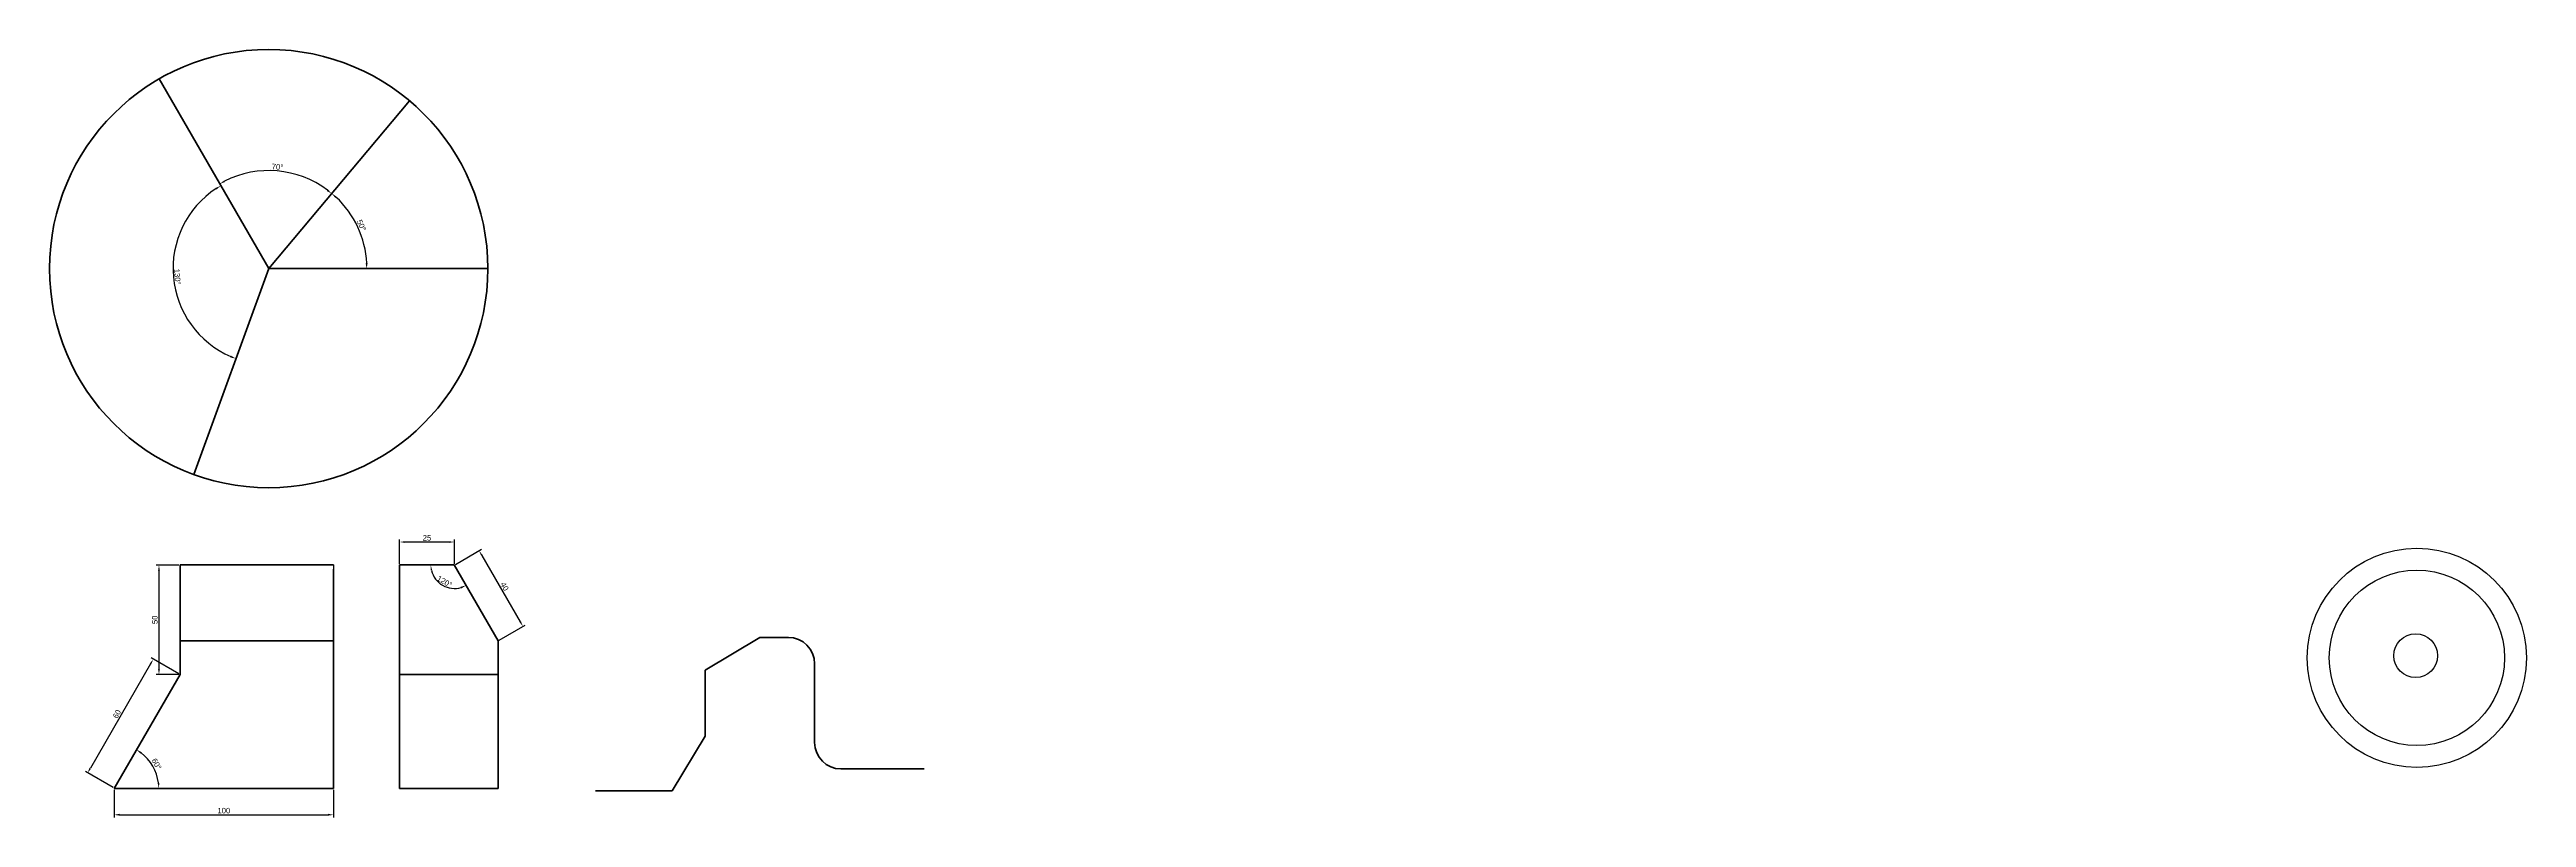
# Model space of a CAD drawing. Header units: millimetres. Extents: x 0 to 1151, y 0 to 1057.
# Drawn here: x 20 to 1151, y 226 to 577 of the extents above; entities that cross this region are included whole.
import ezdxf

# ---------------------------------------------------------------- set-up
doc = ezdxf.new("R2010")
doc.units = ezdxf.units.MM
doc.styles.get("Standard").update_dxf_attribs({"font": 'arial.ttf'})
doc.dimstyles.new('ISO-25', dxfattribs={"dimtxt": 2.5, "dimasz": 2.5, "dimexe": 1.25, "dimexo": 0.625, "dimtad": 1, "dimtxsty": 'Standard', "dimcen": 2.5, "dimadec": 0, "dimazin": 0, "dimtfac": 1, "dimtmove": 0, "dimatfit": 3, "dimfxl": 1, "dimarcsym": 0})

# ---------------------------------------------------------------- blocks, each defined once
blk = doc.blocks.new('*D6')
at = {"color": 0, "lineweight": -2, "transparency": 16777216}
blk.add_arc((49.8, 239.4), 20.3, 7.0541, 52.9459, dxfattribs=at)
at = {"color": 0, "transparency": 16777216}
for points in [[(61.8, 255.2), (62.3, 255.9), (60, 257)], [(70.4, 241.9), (69.6, 241.8), (70.1, 239.4)]]:
    blk.add_solid(points, dxfattribs=at)
at = {"layer": 'Defpoints', "color": 0, "transparency": 16777216}
for p in [(79.8, 291.3), (49.8, 239.4), (49.8, 239.4), (68.9, 246.3), (149.8, 239.4)]:
    blk.add_point(p, dxfattribs=at)
at = {"color": 0, "transparency": 16777216, "insert": (69.1, 250.5), "char_height": 2.5, "attachment_point": 5, "rotation": 300}
blk.add_mtext('60°', dxfattribs=at)
blk = doc.blocks.new('*D7')
at = {"color": 0, "lineweight": -2, "transparency": 16777216}
for p, q in [((49.8, 238.7), (49.8, 226.1)), ((149.8, 238.7), (149.8, 226.1)), ((52.3, 227.3), (147.3, 227.3))]:
    blk.add_line(p, q, dxfattribs=at)
at = {"color": 0, "transparency": 16777216}
for points in [[(52.3, 227.8), (52.3, 226.9), (49.8, 227.3)], [(147.3, 227.8), (147.3, 226.9), (149.8, 227.3)]]:
    blk.add_solid(points, dxfattribs=at)
at = {"layer": 'Defpoints', "color": 0, "transparency": 16777216}
for p in [(49.8, 239.4), (149.8, 239.4), (149.8, 227.3)]:
    blk.add_point(p, dxfattribs=at)
at = {"color": 0, "transparency": 16777216, "insert": (99.8, 229.2), "char_height": 2.5, "attachment_point": 5}
blk.add_mtext('100', dxfattribs=at)
blk = doc.blocks.new('*D9')
at = {"color": 0, "lineweight": -2, "transparency": 16777216}
for p, q in [((66.4, 296.2), (38.9, 248.6)), ((79.3, 291.6), (66.6, 299)), ((49.3, 239.7), (36.6, 247))]:
    blk.add_line(p, q, dxfattribs=at)
at = {"color": 0, "transparency": 16777216}
for points in [[(66, 296.4), (66.7, 296), (67.6, 298.3)], [(38.5, 248.8), (39.2, 248.3), (37.6, 246.4)]]:
    blk.add_solid(points, dxfattribs=at)
at = {"layer": 'Defpoints', "color": 0, "transparency": 16777216}
for p in [(79.8, 291.3), (37.6, 246.4), (49.8, 239.4)]:
    blk.add_point(p, dxfattribs=at)
at = {"color": 0, "transparency": 16777216, "insert": (51, 273.3), "char_height": 2.5, "attachment_point": 5, "rotation": 60}
blk.add_mtext('60', dxfattribs=at)
blk = doc.blocks.new('*D10')
at = {"color": 0, "lineweight": -2, "transparency": 16777216}
for p, q in [((205.5, 341.6), (217.3, 348.5)), ((217.5, 345.7), (235, 315.4)), ((225.5, 307), (237.3, 313.8))]:
    blk.add_line(p, q, dxfattribs=at)
at = {"color": 0, "transparency": 16777216}
for points in [[(217.9, 345.9), (217.2, 345.5), (216.3, 347.8)], [(235.4, 315.6), (234.7, 315.2), (236.3, 313.2)]]:
    blk.add_solid(points, dxfattribs=at)
at = {"layer": 'Defpoints', "color": 0, "transparency": 16777216}
for p in [(205, 341.3), (225, 306.7), (236.3, 313.2)]:
    blk.add_point(p, dxfattribs=at)
at = {"color": 0, "transparency": 16777216, "insert": (227.9, 331.5), "char_height": 2.5, "attachment_point": 5, "rotation": 300}
blk.add_mtext('40', dxfattribs=at)
blk = doc.blocks.new('*D11')
at = {"color": 0, "lineweight": -2, "transparency": 16777216}
for p, q in [((180, 341.9), (180, 353)), ((202.5, 351.8), (182.5, 351.8)), ((205, 341.9), (205, 353))]:
    blk.add_line(p, q, dxfattribs=at)
at = {"color": 0, "transparency": 16777216}
for points in [[(182.5, 352.2), (182.5, 351.4), (180, 351.8)], [(202.5, 352.2), (202.5, 351.4), (205, 351.8)]]:
    blk.add_solid(points, dxfattribs=at)
at = {"layer": 'Defpoints', "color": 0, "transparency": 16777216}
for p in [(180, 351.8), (180, 341.3), (205, 341.3)]:
    blk.add_point(p, dxfattribs=at)
at = {"color": 0, "transparency": 16777216, "insert": (192.5, 353.7), "char_height": 2.5, "attachment_point": 5}
blk.add_mtext('25', dxfattribs=at)
blk = doc.blocks.new('*D12')
at = {"color": 0, "lineweight": -2, "transparency": 16777216}
blk.add_arc((205, 341.3), 10.7, 193.3754, 286.6246, dxfattribs=at)
at = {"color": 0, "transparency": 16777216}
for points in [[(194.1, 338.8), (194.9, 338.9), (194.2, 341.3)], [(207.9, 331.4), (208.2, 330.6), (210.3, 332)]]:
    blk.add_solid(points, dxfattribs=at)
at = {"layer": 'Defpoints', "color": 0, "transparency": 16777216}
for p in [(180, 341.3), (205, 341.3), (205, 341.3), (196.7, 334.4), (225, 306.7)]:
    blk.add_point(p, dxfattribs=at)
at = {"color": 0, "transparency": 16777216, "insert": (200.5, 333.7), "char_height": 2.5, "attachment_point": 5, "rotation": 330}
blk.add_mtext('120°', dxfattribs=at)
blk = doc.blocks.new('*D13')
at = {"color": 0, "lineweight": -2, "transparency": 16777216}
for p, q in [((79.2, 341.3), (68.9, 341.3)), ((70.2, 338.8), (70.2, 293.8)), ((79.2, 291.3), (68.9, 291.3))]:
    blk.add_line(p, q, dxfattribs=at)
at = {"color": 0, "transparency": 16777216}
for points in [[(69.8, 338.8), (70.6, 338.8), (70.2, 341.3)], [(69.8, 293.8), (70.6, 293.8), (70.2, 291.3)]]:
    blk.add_solid(points, dxfattribs=at)
at = {"layer": 'Defpoints', "color": 0, "transparency": 16777216}
for p in [(79.8, 341.3), (70.2, 291.3), (79.8, 291.3)]:
    blk.add_point(p, dxfattribs=at)
at = {"color": 0, "transparency": 16777216, "insert": (68.3, 316.3), "char_height": 2.5, "attachment_point": 5, "rotation": 90}
blk.add_mtext('50', dxfattribs=at)
blk = doc.blocks.new('*D23')
at = {"color": 0, "lineweight": -2, "transparency": 16777216}
blk.add_arc((120.3, 476.6), 44.7, 53.2072, 116.7928, dxfattribs=at)
at = {"color": 0, "transparency": 16777216}
for points in [[(100.3, 516.1), (99.9, 516.8), (97.9, 515.2)], [(147.3, 512.7), (146.8, 512), (149, 510.8)]]:
    blk.add_solid(points, dxfattribs=at)
at = {"layer": 'Defpoints', "color": 0, "transparency": 16777216}
for p in [(70.3, 563.2), (184.5, 553.2), (133.1, 519.4), (120.3, 476.6), (120.3, 476.6)]:
    blk.add_point(p, dxfattribs=at)
at = {"color": 0, "transparency": 16777216, "insert": (124.3, 523), "char_height": 2.5, "attachment_point": 5, "rotation": 355}
blk.add_mtext('70°', dxfattribs=at)
blk = doc.blocks.new('*D25')
at = {"color": 0, "lineweight": -2, "transparency": 16777216}
blk.add_arc((120.3, 476.6), 44.8, 3.1996, 46.8004, dxfattribs=at)
at = {"color": 0, "transparency": 16777216}
for points in [[(150.6, 508.9), (151.2, 509.5), (149, 510.9)], [(165.4, 479.1), (164.5, 479), (165, 476.6)]]:
    blk.add_solid(points, dxfattribs=at)
at = {"layer": 'Defpoints', "color": 0, "transparency": 16777216}
for p in [(184.5, 553.2), (163.2, 489.4), (120.3, 476.6), (120.3, 476.6), (220.3, 476.6)]:
    blk.add_point(p, dxfattribs=at)
at = {"color": 0, "transparency": 16777216, "insert": (162.6, 496.3), "char_height": 2.5, "attachment_point": 5, "rotation": 295}
blk.add_mtext('50°', dxfattribs=at)
blk = doc.blocks.new('*D26')
at = {"color": 0, "lineweight": -2, "transparency": 16777216}
blk.add_arc((120.3, 476.6), 43.7, 123.2784, 246.7216, dxfattribs=at)
at = {"color": 0, "transparency": 16777216}
for points in [[(96.1, 513.4), (96.5, 512.7), (98.4, 514.4)], [(103.1, 436.8), (102.8, 436), (105.3, 435.5)]]:
    blk.add_solid(points, dxfattribs=at)
at = {"layer": 'Defpoints', "color": 0, "transparency": 16777216}
for p in [(70.3, 563.2), (78.4, 489.1), (120.3, 476.6), (120.3, 476.6), (86.1, 382.6)]:
    blk.add_point(p, dxfattribs=at)
at = {"color": 0, "transparency": 16777216, "insert": (78.6, 472.9), "char_height": 2.5, "attachment_point": 5, "rotation": 275}
blk.add_mtext('130°', dxfattribs=at)

msp = doc.modelspace()

# ---------------------------------------------------------------- linework, layer by layer
at = {"lineweight": 70}
for p, q in [((120.262, 476.56), (70.262, 563.162)), ((120.262, 476.56), (184.541, 553.164)), ((120.262, 476.56), (86.06, 382.59)), ((120.262, 476.56), (220.262, 476.56)), ((79.812, 291.317), (79.812, 341.317)), ((79.812, 341.317), (149.812, 341.317)), ((149.812, 239.356), (149.812, 339.356)), ((179.955, 341.317), (204.955, 341.317)), ((179.955, 239.356), (179.955, 341.317)), ((204.955, 341.317), (224.955, 306.676)), ((149.357, 306.676), (79.812, 306.676)), ((224.955, 306.676), (224.955, 239.356)), ((319.397, 293.256), (344.397, 308.256)), ((344.397, 308.256), (357.397, 308.256)), ((369.397, 296.256), (369.397, 260.256)), ((49.812, 239.356), (79.812, 291.317)), ((179.955, 291.317), (224.955, 291.317)), ((319.397, 263.256), (319.397, 293.256)), ((304.397, 238.256), (319.397, 263.256)), ((49.812, 239.356), (149.812, 239.356)), ((224.955, 239.356), (179.955, 239.356)), ((269.397, 238.256), (304.397, 238.256)), ((381.397, 248.256), (419.397, 248.256))]:
    msp.add_line(p, q, dxfattribs=at)
msp.add_line((149.812, 341.317), (149.812, 338.427))
msp.add_circle((120.262, 476.56), 100, dxfattribs=at)
for centre, radius in [((1100.515, 298.941), 50), ((1100.515, 298.941), 40), ((1099.972, 299.914), 10)]:
    msp.add_circle(centre, radius)
for centre, start, end in [((357.397, 296.256), 0, 90), ((381.397, 260.256), 180, 270)]:
    msp.add_arc(centre, 12, start, end, dxfattribs=at)

# ---------------------------------------------------------------- dimensions: what is measured, and where the dimension line sits
for base, line1, line2, picture, middle in [((133.073, 519.351), ((120.262, 476.56), (184.541, 553.164)), ((120.262, 476.56), (70.262, 563.162)), '*D23', (124.321, 522.952)), ((78.4, 489.092), ((120.262, 476.56), (86.06, 382.59)), ((120.262, 476.56), (70.262, 563.162)), '*D26', (78.625, 472.917)), ((163.155, 489.401), ((120.262, 476.56), (184.541, 553.164)), ((120.262, 476.56), (220.262, 476.56)), '*D25', (162.565, 496.286)), ((196.733, 334.418), ((204.955, 341.317), (224.955, 306.676)), ((179.955, 341.317), (204.955, 341.317)), '*D12', (200.539, 333.668)), ((68.905, 246.305), ((49.812, 239.356), (149.812, 239.356)), ((49.812, 239.356), (79.812, 291.317)), '*D6', (69.055, 250.466))]:
    dim = msp.add_angular_dim_2l(base=base, line1=line1, line2=line2, dimstyle='ISO-25')
    dim.commit()
    dim.dimension.update_dxf_attribs({"geometry": picture, "text_midpoint": middle})
for base, p1, p2, picture, middle in [((179.955, 351.782), (204.955, 341.317), (179.955, 341.317), '*D11', (192.455, 353.683)), ((149.812, 227.341), (49.812, 239.356), (149.812, 239.356), '*D7', (99.812, 229.242))]:
    dim = msp.add_linear_dim(base=base, p1=p1, p2=p2, dimstyle='ISO-25')
    dim.commit()
    dim.dimension.update_dxf_attribs({"geometry": picture, "text_midpoint": middle})
dim = msp.add_linear_dim(base=(70.198, 291.317), p1=(79.812, 341.317), p2=(79.812, 291.317), angle=90, dimstyle='ISO-25')
dim.commit()
dim.dimension.update_dxf_attribs({"geometry": '*D13', "text_midpoint": (68.297, 316.317)})
for p1, p2, distance, picture, middle in [((204.955, 341.317), (224.955, 306.676), 13.057, '*D10', (227.91, 331.476)), ((79.812, 291.317), (49.812, 239.356), -14.062, '*D9', (50.987, 273.318))]:
    dim = msp.add_aligned_dim(p1=p1, p2=p2, distance=distance, dimstyle='ISO-25')
    dim.commit()
    dim.dimension.update_dxf_attribs({"geometry": picture, "text_midpoint": middle})

doc.saveas('drawing.dxf')
